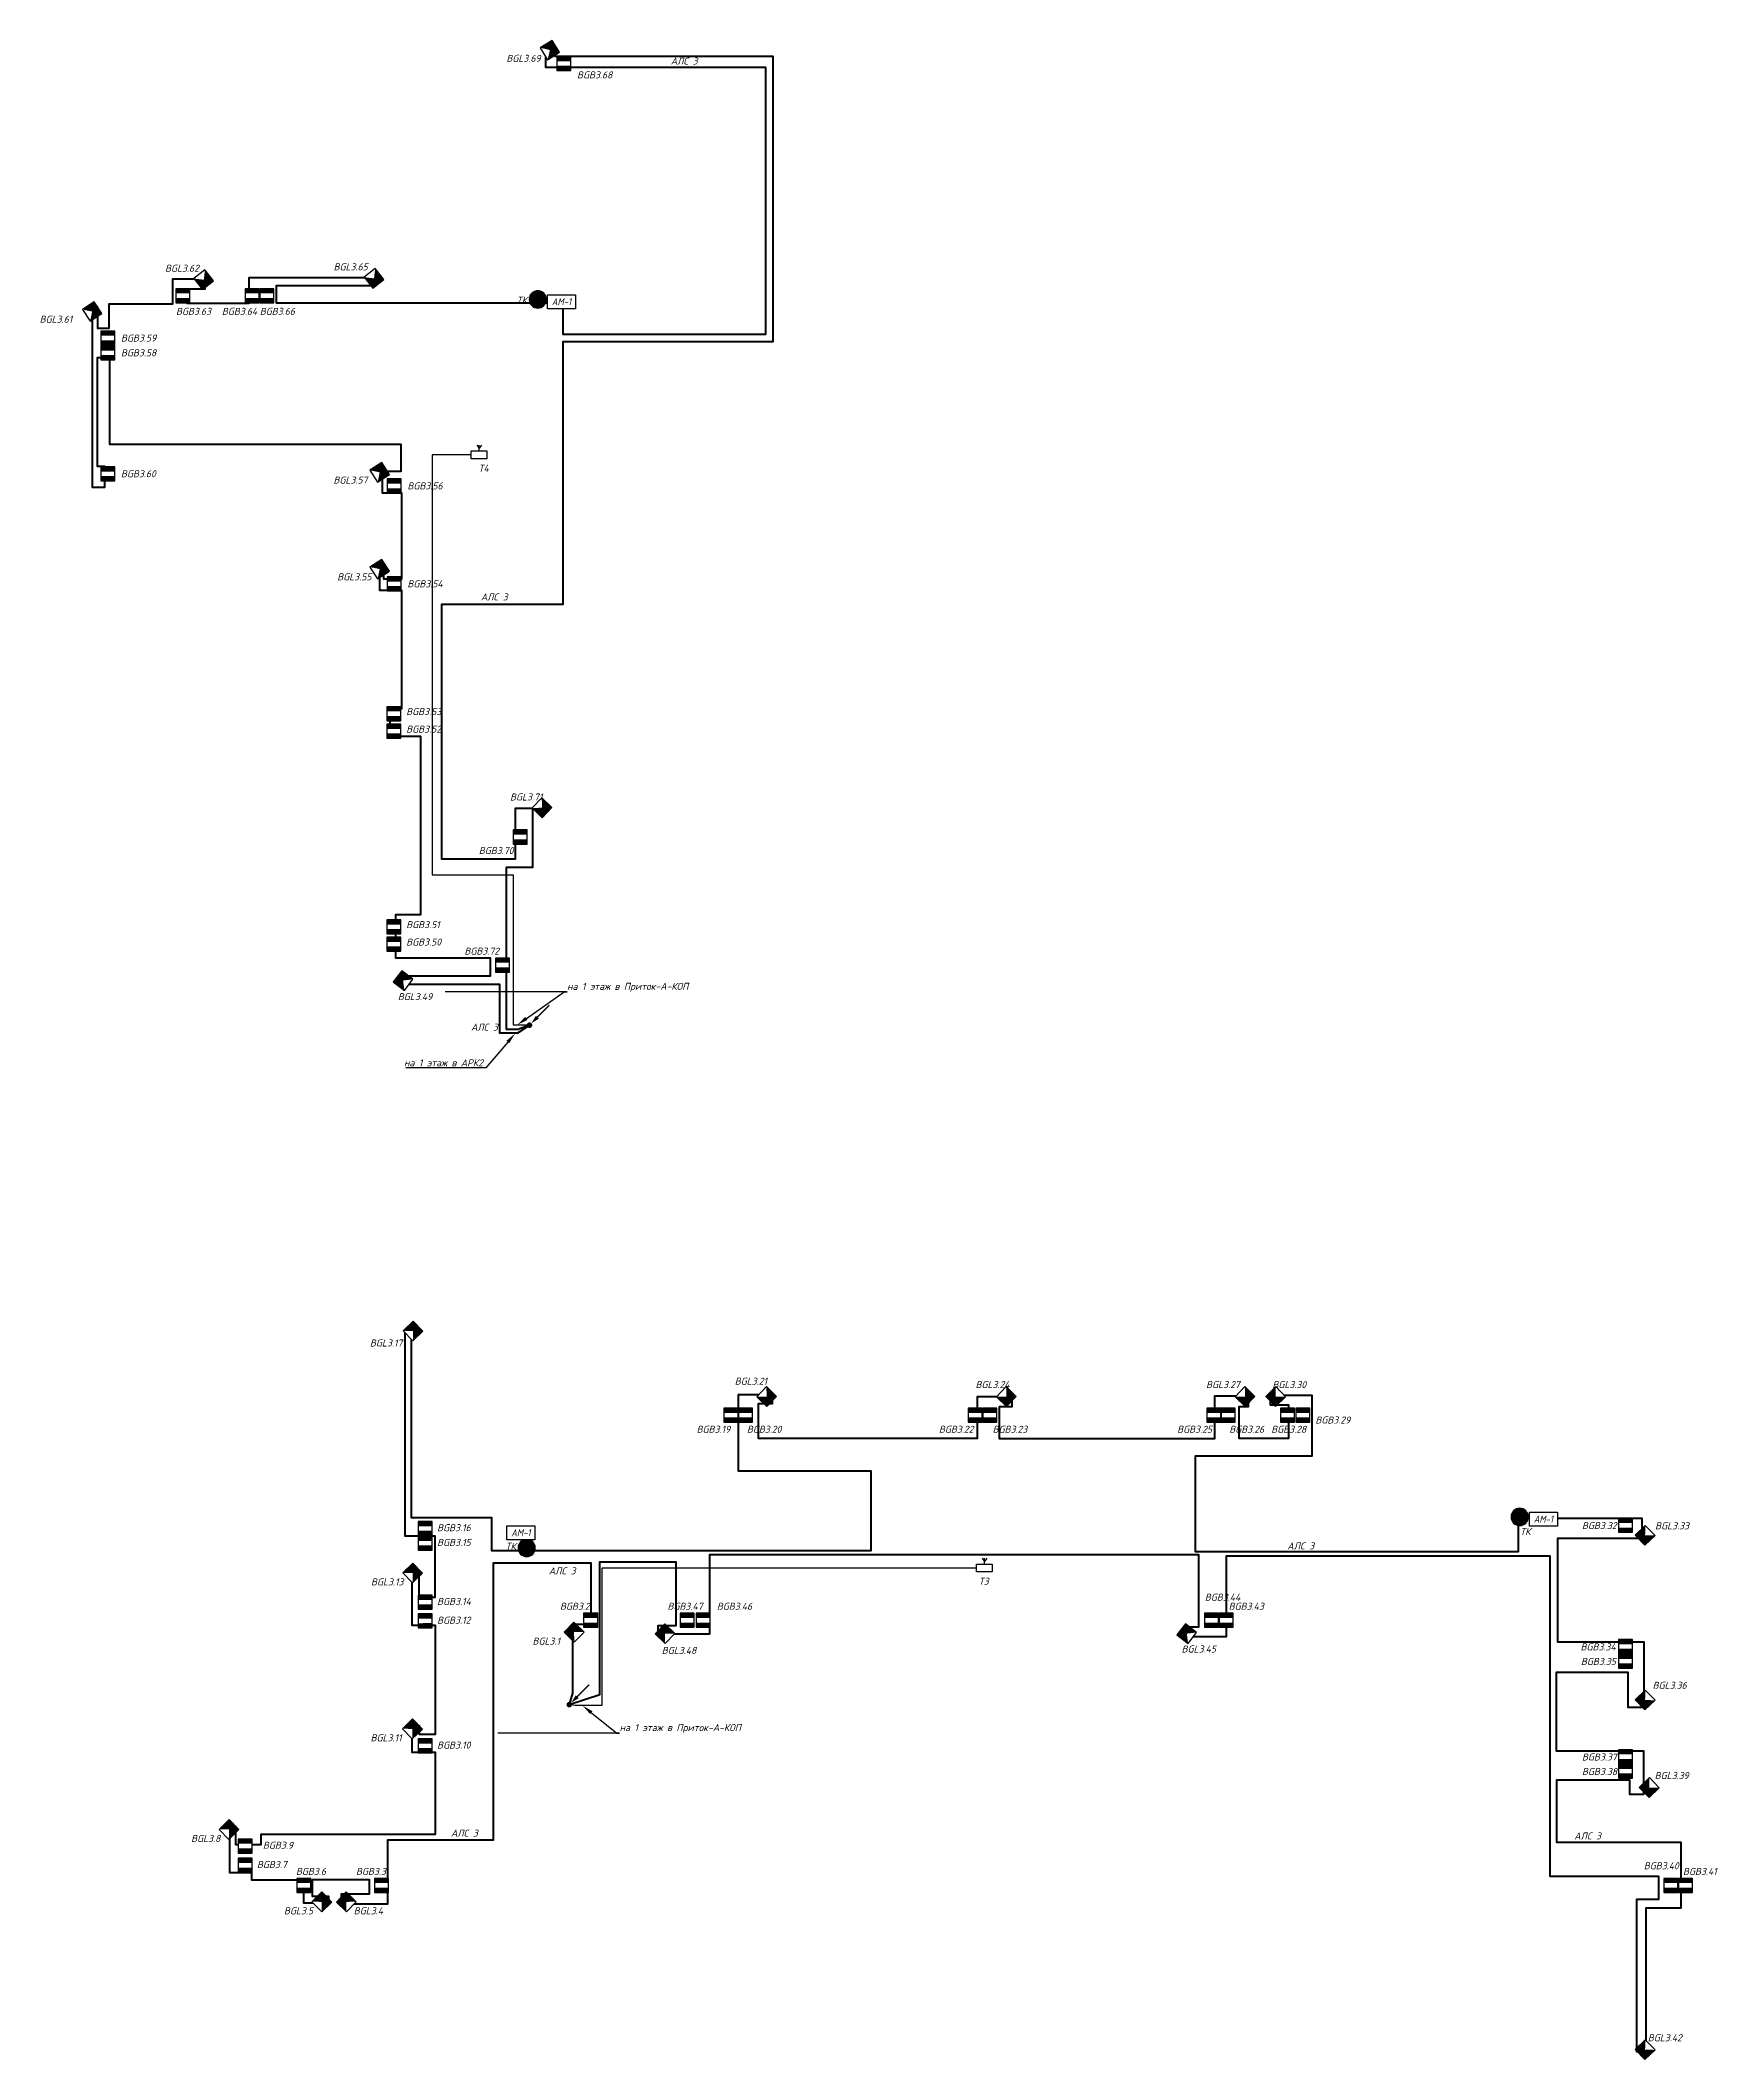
# Model space of a CAD drawing. Extents: x -72636 to 8142370, y -29900 to 852868.
# Drawn here: x 249711 to 309478, y 329819 to 401787 of the extents above; entities that cross this region are included whole.
import ezdxf
from ezdxf import colors
from ezdxf.entities.mleader import LeaderData, LeaderLine
from ezdxf.enums import TextEntityAlignment as Align
from ezdxf.math import Vec2, Vec3

# ---------------------------------------------------------------- set-up
doc = ezdxf.new("R2010")
doc.units = 0
doc.header["$LTSCALE"] = 100
doc.header["$PDMODE"] = 1
doc.header["$PDSIZE"] = 200
for name, color, linetype in [('!!ВОК', 30, 'Continuous'), ('003_ОС', 170, 'Continuous'), ('ODG - ПС', 1, 'Continuous'), ('ODG - Текст', 7, 'Continuous'), ('RC-Позиционные_обозначения', 7, 'Continuous')]:
    doc.layers.add(name, color=color, linetype=linetype)
doc.layers.add('ODG - СОТС', color=7, linetype='Continuous', true_color=0xff5800)
for name, color, linetype, lineweight in [('RC-Извещатели_охранные', 5, 'Continuous', 30), ('RC-Прочее_оборудование', 1, 'Continuous', 30), ('АП_АСУ_ОсновнаяТолстая', 7, 'Continuous', 30), ('Кабельные стояки', 7, 'Continuous', 25), ('текст', 7, 'Continuous', 13)]:
    doc.layers.add(name, color=color, linetype=linetype, lineweight=lineweight)
doc.styles.add('ISOCPEUR', font='isocpeui.ttf', dxfattribs={"height": 250})
doc.linetypes.add('ограждение1', pattern='A,0.25,-0.1,[133,ltypeshp.shx,S=0.1,R=0,X=-0.1,Y=0],-0.1,1', length=1.45)

msp = doc.modelspace()

# ---------------------------------------------------------------- texts
at = {"color": 7, "lineweight": 30, "ltscale": 100, "char_height": 250, "width": 1074.44, "attachment_point": 1, "style": 'ISOCPEUR'}
for insert in [(272175, 401176), (265405, 382074), (265057, 366742), (294146, 348251), (267827, 347363), (264343, 338019), (304368, 337914)]:
    msp.add_mtext('{\\C256;АЛС 3}', dxfattribs=dict(at, insert=insert))
at = {"layer": 'текст', "color": 7, "char_height": 250, "width": 511.65, "attachment_point": 5, "style": 'ISOCPEUR'}
for s, insert in [('ТК', (266868, 392527)), ('Т4', (265507, 386542)), ('ТК', (302627, 348640)), ('ТК', (266471, 348113)), ('Т3', (283327, 346869))]:
    msp.add_mtext(s, dxfattribs=dict(at, insert=insert))

# ---------------------------------------------------------------- blocks, each defined once
blk = doc.blocks.new('A$C965ac34c')
at = {"layer": '003_ОС', "color": 3, "lineweight": 30, "ltscale": 100}
blk.add_lwpolyline([(0, 284), (560, 284), (560, 0), (0, 0)], close=True, dxfattribs=at)
for points in [[(197, 489), (280, 376)], [(280, 284), (280, 489)], [(363, 489), (280, 376)]]:
    blk.add_lwpolyline(points, dxfattribs=at)
blk = doc.blocks.new('RC-UGO-IOM-02')
at = {"layer": 'RC-Извещатели_охранные'}
blk.add_point((0, 0), dxfattribs=at)
blk.add_wipeout([(2.5, -2.5), (2.5, 2.5), (-2.5, 2.5), (-2.5, -2.5)]).dxf.layer = 'RC-Извещатели_охранные'
blk.add_wipeout([(-2.5, -2.5), (-2.5, 2.5), (2.5, 2.5), (2.5, -2.5)]).dxf.layer = 'RC-Извещатели_охранные'
h = blk.add_hatch(color=256, dxfattribs=at)
h.dxf.hatch_style = 1
h.paths.add_polyline_path([(2.5, 0.8), (2.5, 2.51), (-2.5, 2.5), (-2.5, 0.8)])
h = blk.add_hatch(color=256, dxfattribs=at)
h.dxf.hatch_style = 1
h.paths.add_polyline_path([(2.5, -2.5), (2.5, -0.79), (-2.5, -0.8), (-2.5, -2.5)])
blk.add_lwpolyline([(-2.5, -2.5), (2.5, -2.5), (2.5, 2.5), (-2.5, 2.5)], close=True, dxfattribs=at)
at = {"layer": 'RC-Извещатели_охранные', "style": 'ISOCPEUR'}
blk.add_attdef('PSTN', text='', height=2.5, dxfattribs=at).set_placement((0.98, 2.6), align=Align.BOTTOM_LEFT)
blk = doc.blocks.new('RC-UGO-IOPO-02')
blk.add_wipeout([(2.5, -2.5), (2.5, 2.5), (-2.5, 2.5), (-2.5, -2.5)])
blk.add_wipeout([(-2.5, -2.5), (-2.5, 2.5), (2.5, 2.5), (2.5, -2.5)])
h = blk.add_hatch(color=256)
h.dxf.hatch_style = 1
h.paths.add_polyline_path([(2.5, -2.5), (0, 0), (2.5, 2.5), (-2.5, 2.5), (-2.5, -2.5)])
blk.add_lwpolyline([(-2.5, -2.5), (2.5, -2.5), (2.5, 2.5), (-2.5, 2.5)], close=True)
at = {"style": 'ISOCPEUR'}
blk.add_attdef('PSTN', text='', height=2.5, dxfattribs=at).set_placement((0.98, 2.6), align=Align.BOTTOM_LEFT)
blk = doc.blocks.new('*U34')
at = {"layer": 'ODG - ПС'}
h = blk.add_hatch(color=20, dxfattribs=at)
h.dxf.hatch_style = 1
h.set_gradient(color1=(255, 88, 0), color2=(255, 96, 10), one_color=1, tint=0.52, name='CYLINDER')
h.paths.add_polyline_path([(75, 0, 1), (-75, 0, 1)])
at = {"layer": 'ODG - СОТС', "lineweight": 30}
h = blk.add_hatch(color=7, dxfattribs=at)
h.dxf.hatch_style = 1
h.set_gradient(color1=(255, 255, 255), one_color=1, tint=1, name='INVCYLINDER')
h.paths.add_polyline_path([(-150, 0, 1), (150, 0, 1)])
h.paths.add_polyline_path([(75, 0, -1), (-75, 0, -1)], flags=16)
for radius in [150, 75]:
    blk.add_circle((0, 0), radius, dxfattribs=at)
at = {"layer": 'ODG - Текст', "style": 'ISOCPEUR', "oblique": 15, "width": 0.8}
blk.add_attdef('НОМЕР', text='', height=250, dxfattribs=at).set_placement((0, 325), align=Align.MIDDLE_CENTER)
blk = doc.blocks.new('RC-UGO-AM-01')
blk.add_wipeout([(-4.99, 2.5), (4.99, 2.5), (4.99, -2.5), (-4.99, -2.49)])
blk.add_point((0, 0))
blk.add_wipeout([(4.99, 2.5), (4.99, -2.5), (-4.99, -2.5), (-4.99, 2.5)])
blk.add_wipeout([(-4.99, -2.5), (-4.99, 2.5), (4.99, 2.5), (4.99, -2.5)])
blk.add_lwpolyline([(-4.99, 2.5), (4.99, 2.5), (4.99, -2.5), (-4.99, -2.5), (-4.99, 2.5)], close=True)
blk.add_lwpolyline([(-4.99, 2.5), (-4.99, 2.5)])
blk.add_lwpolyline([(-4.99, 2.5), (-4.99, 2.5)])
at = {"ltscale": 100, "style": 'ISOCPEUR', "width": 0.9}
blk.add_text('АМ-1', height=2.5, dxfattribs=at).set_placement((0, 0), align=Align.MIDDLE)
at = {"style": 'ISOCPEUR'}
blk.add_attdef('PSTN', text='', height=2.5, dxfattribs=at).set_placement((2.32, 2.4), align=Align.BOTTOM_LEFT)
blk = doc.blocks.new('*U65')
blk.add_hatch(color=256).paths.add_polyline_path([(-0.71, -0.71, 1), (0.71, 0.71, 1)])
at = {"const_width": 0.5}
blk.add_lwpolyline([(2.83, 2.83), (7.07, 7.07)], dxfattribs=at)
blk.add_lwpolyline([(0.71, 0.71, 0, 1.5, 0), (2.83, 2.83, 2, 2, 0)], format="xyseb")

# ---------------------------------------------------------------- linework, layer by layer
at = {"layer": '!!ВОК', "color": 6, "linetype": 'ограждение1', "lineweight": 50, "ltscale": 500}
msp.add_lwpolyline([(267140, 366688), (266725, 366530), (266326, 366530), (266326, 372316), (267258, 372316), (267258, 374414), (266625, 374414), (266625, 372602), (264022, 372602), (264022, 381694), (268339, 381694), (268339, 391058), (275818, 391058), (275818, 401210), (268053, 401210), (268053, 401436), (267706, 401436), (267706, 400827), (275549, 400827), (275549, 391307), (268339, 391307), (268339, 392420), (258121, 392420), (258121, 393052), (261668, 393052), (261668, 393321), (257136, 393321), (257136, 392412), (254941, 392412), (254941, 392930), (255581, 392930), (255581, 393277), (254415, 393277), (254415, 392385), (252145, 392385), (252145, 391512), (251762, 391512), (251762, 392279), (251550, 392279), (251550, 390413), (251550, 385868), (252004, 385868), (252004, 386605), (251744, 386605), (251744, 390488), (252171, 390488), (252171, 387397), (262559, 387397), (262559, 386424), (261895, 386424), (261895, 385660), (262576, 385660), (262576, 382586), (261954, 382586), (261954, 383099), (261790, 383099), (261790, 382194), (262584, 382194), (262584, 377964), (262168, 377964), (262168, 376983), (263253, 376983), (263253, 370622), (262365, 370622), (262365, 369088), (265736, 369088), (265736, 368437), (262528, 368437), (262528, 368145), (266072, 368145), (266072, 366414), (266728, 366414)], close=True, dxfattribs=at)
msp.add_lwpolyline([(268559, 342471), (269652, 342832), (269652, 347564), (272349, 347564), (272349, 345282), (271719, 345282), (271719, 344993), (273568, 344993), (273568, 347823), (290980, 347823), (290980, 345237), (290452, 345237), (290452, 344899), (291980, 344899), (291980, 347769), (303499, 347769), (303499, 336362), (307374, 336362), (307374, 335527), (306588, 335527), (306588, 330106), (306931, 330106), (306931, 335228), (308175, 335228), (308175, 337552), (303753, 337552), (303753, 339796), (306333, 339796), (306333, 339277), (306851, 339277), (306851, 340809), (303738, 340809), (303738, 343629), (306278, 343629), (306278, 342379), (306866, 342379), (306866, 344696), (303787, 344696), (303787, 348398), (306787, 348398), (306787, 349100), (302367, 349100), (302367, 347915), (290874, 347915), (290874, 351337), (295026, 351337), (295026, 353487), (293530, 353487), (293530, 353154), (294185, 353154), (294185, 351957), (292424, 351957), (292424, 353092), (292757, 353092), (292757, 353462), (291550, 353462), (291550, 351950), (283891, 351950), (283891, 353096), (284337, 353096), (284337, 353436), (283094, 353436), (283094, 351955), (275296, 351955), (275296, 353203), (275797, 353203), (275797, 353517), (274580, 353517), (274580, 350809), (279308, 350809), (279308, 347950), (265801, 347950), (265801, 349124), (262940, 349124), (262940, 355759), (262695, 355759), (262695, 348488), (263767, 348488), (263767, 346284), (263208, 346284), (263208, 347266), (262945, 347266), (262945, 345301), (263773, 345301), (263773, 341411), (263220, 341411), (263220, 341720), (262943, 341720), (262943, 340772), (263781, 340772), (263781, 337844), (257570, 337844), (257570, 337474), (256673, 337474), (256673, 338122), (256445, 338122), (256445, 336485), (257232, 336485), (257232, 336225), (259085, 336225), (259085, 335401), (259993, 335401), (259993, 335629), (259411, 335629), (259411, 336243), (261424, 336243), (261424, 335714), (260431, 335714), (260431, 335374), (262097, 335374), (262097, 337653), (265857, 337653), (265857, 347530), (269323, 347530), (269323, 345331), (268673, 345331), (268673, 342881), (268559, 342471)], dxfattribs=at)
at = {"color": 4, "ltscale": 100}
for points in [[(265062, 387015), (263671, 387015), (263671, 372044), (266561, 372044), (266561, 366697), (267169, 366697)], [(283070, 347338), (269717, 347338), (269717, 342434), (268762, 342434), (268559, 342471)]]:
    msp.add_lwpolyline(points, dxfattribs=at)

# ---------------------------------------------------------------- block references
at = {"color": 5, "lineweight": 30, "xscale": -2.054613688905472, "yscale": 2.054613688905472, "zscale": 2.054613688905472, "rotation": 180}
for p in [(267437, 392555), (302427, 349162), (267039, 348053)]:
    msp.add_blockref('*U34', p, dxfattribs=at)
for p in [(265062, 386873), (283070, 347198)]:
    msp.add_blockref('A$C965ac34c', p)
at = {"layer": 'Кабельные стояки', "color": 5, "xscale": 100, "yscale": 100, "zscale": 100}
for p in [(267140, 366688), (268559, 342471)]:
    msp.add_blockref('*U65', p, dxfattribs=at)

msp.set_redraw_order([(e.dxf.handle, doc.entitydb.next_handle()) for e in msp.query("TEXT MTEXT ATTDEF DIMENSION ARC_DIMENSION")])  # texts and dimensions are drawn at this point

# ---------------------------------------------------------------- leaders
at = {"layer": 'АП_АСУ_ОсновнаяТолстая'}
ml = msp.add_multileader_mtext('Standard', dxfattribs=at)
ml.set_content('на 1 этаж в Приток-А-КОП', color=256, style='ISOCPEUR')
ml.set_leader_properties()
ml.build(insert=Vec2(0, 0))
ml.multileader.update_dxf_attribs({"text_left_attachment_type": 6, "text_right_attachment_type": 6, "dogleg_length": 100, "arrow_head_size": 400})
ctx = ml.context
ctx.base_point, ctx.char_height, ctx.arrow_head_size, ctx.landing_gap_size, ctx.plane_origin = Vec3(268480, 367871, 0), 250, 400, 0, Vec3(277624, 357786, 0)
ctx.left_attachment, ctx.right_attachment = 6, 6
notes = []
notes.append((ctx, [(1, (1, 1, 0), (268380, 367871, 0), (1, 0), 100, [(0, [(266702, 366697, 0)], 0, [])])]))
ctx.mtext.insert, ctx.mtext.width, ctx.mtext.flow_direction = Vec3(268480, 368196, 0), 4570.65, 5
ml = msp.add_multileader_mtext('Standard', dxfattribs=at)
ml.set_content('на 1 этаж в АРК2', color=256, style='ISOCPEUR')
ml.set_leader_properties()
ml.build(insert=Vec2(0, 0))
ml.multileader.update_dxf_attribs({"text_left_attachment_type": 6, "text_right_attachment_type": 6, "dogleg_length": 100, "arrow_head_size": 400})
ctx = ml.context
ctx.base_point, ctx.char_height, ctx.arrow_head_size, ctx.landing_gap_size, ctx.plane_origin = Vec3(262449, 365170, 0), 250, 400, 0, Vec3(272188, 354913, 0)
ctx.left_attachment, ctx.right_attachment, ctx.text_align_type = 6, 6, 2
notes.append((ctx, [(0, (1, 1, 0), (265585, 365170, 0), (-1, 0), 100, [(0, [(266628, 366392, 0)], 0, [])])]))
ctx.mtext.insert, ctx.mtext.width, ctx.mtext.alignment, ctx.mtext.flow_direction = Vec3(265485, 365470, 0), 4570.65, 3, 5
ml = msp.add_multileader_mtext('Standard', dxfattribs=at)
ml.set_content('на 1 этаж в Приток-А-КОП', color=256, style='ISOCPEUR')
ml.set_leader_properties()
ml.build(insert=Vec2(0, 0))
ml.multileader.update_dxf_attribs({"text_left_attachment_type": 6, "text_right_attachment_type": 6, "dogleg_length": 100, "arrow_head_size": 400})
ctx = ml.context
ctx.base_point, ctx.char_height, ctx.arrow_head_size, ctx.landing_gap_size, ctx.plane_origin = Vec3(270353, 341453, 0), 250, 400, 0, Vec3(279497, 334178, 0)
ctx.left_attachment, ctx.right_attachment = 6, 6
notes.append((ctx, [(1, (1, 1, 0), (270253, 341453, 0), (1, 0), 100, [(0, [(269033, 342434, 0)], 0, [])])]))
ctx.mtext.insert, ctx.mtext.width, ctx.mtext.flow_direction = Vec3(270353, 341778, 0), 4570.65, 5
for ctx, leaders in notes:
    for number, flags, end, landing, length, lines in leaders:
        leader = LeaderData()
        leader.index, (leader.has_last_leader_line, leader.has_dogleg_vector, leader.attachment_direction) = number, flags
        leader.last_leader_point, leader.dogleg_vector, leader.dogleg_length = Vec3(end), Vec3(landing), length
        for number, points, colour, breaks in lines:
            line = LeaderLine()
            line.index, line.vertices, line.color, line.breaks = number, Vec3.list(points), colors.encode_raw_color(colour), breaks
            leader.lines.append(line)
        ctx.leaders.append(leader)

# ---------------------------------------------------------------- next in the draw order: block references
at = {"layer": 'RC-Извещатели_охранные', "color": 1, "lineweight": 30, "ltscale": 30}
ref = msp.add_blockref('RC-UGO-IOM-02', (268367, 400965), dxfattribs=dict(at, xscale=100, yscale=100, zscale=100))
ref.add_attrib('PSTN', 'BGB3.68', (268836, 400430), dxfattribs={"layer": 'RC-Позиционные_обозначения', "height": 250, "style": 'ISOCPEUR'})
at = {"layer": 'RC-Извещатели_охранные', "lineweight": 30, "ltscale": 30}
ref = msp.add_blockref('RC-UGO-IOPO-02', (261599, 393305), dxfattribs=dict(at, xscale=100.0000000000001, yscale=100.0000000000001, zscale=100.0000000000001, rotation=128.3801559069718))
ref.add_attrib('PSTN', 'BGL3.65', dxfattribs={"layer": 'RC-Позиционные_обозначения', "height": 250, "style": 'ISOCPEUR'}).set_placement((260768, 393515), align=Align.BOTTOM_CENTER)
at = {"layer": 'RC-Извещатели_охранные', "color": 1, "lineweight": 30, "ltscale": 30}
ref = msp.add_blockref('RC-UGO-IOM-02', (254792, 392687), dxfattribs=dict(at, xscale=100, yscale=100, zscale=100))
ref.add_attrib('PSTN', 'BGB3.63', (254544, 392004), dxfattribs={"layer": 'RC-Позиционные_обозначения', "height": 250, "style": 'ISOCPEUR'})
ref = msp.add_blockref('RC-UGO-IOM-02', (257255, 392687), dxfattribs=dict(at, xscale=100, yscale=100, zscale=100))
ref.add_attrib('PSTN', 'BGB3.64', (256178, 392004), dxfattribs={"layer": 'RC-Позиционные_обозначения', "height": 250, "style": 'ISOCPEUR'})
ref = msp.add_blockref('RC-UGO-IOM-02', (252115, 391177), dxfattribs=dict(at, xscale=100, yscale=100, zscale=100))
ref.add_attrib('PSTN', 'BGB3.59', (252583, 391053), dxfattribs={"layer": 'RC-Позиционные_обозначения', "height": 250, "style": 'ISOCPEUR'})
ref = msp.add_blockref('RC-UGO-IOM-02', (252115, 386341), dxfattribs=dict(at, xscale=100, yscale=100, zscale=100))
ref.add_attrib('PSTN', 'BGB3.60', (252583, 386217), dxfattribs={"layer": 'RC-Позиционные_обозначения', "height": 250, "style": 'ISOCPEUR'})
ref = msp.add_blockref('RC-UGO-IOM-02', (262321, 385905), dxfattribs=dict(at, xscale=100, yscale=100, zscale=100))
ref.add_attrib('PSTN', 'BGB3.56', (262790, 385782), dxfattribs={"layer": 'RC-Позиционные_обозначения', "height": 250, "style": 'ISOCPEUR'})
ref = msp.add_blockref('RC-UGO-IOM-02', (262321, 382417), dxfattribs=dict(at, xscale=100, yscale=100, zscale=100))
ref.add_attrib('PSTN', 'BGB3.54', (262790, 382293), dxfattribs={"layer": 'RC-Позиционные_обозначения', "height": 250, "style": 'ISOCPEUR'})
ref = msp.add_blockref('RC-UGO-IOM-02', (262303, 377164), dxfattribs=dict(at, xscale=100, yscale=100, zscale=100))
ref.add_attrib('PSTN', 'BGB3.52', (262748, 377114), dxfattribs={"layer": 'RC-Позиционные_обозначения', "height": 250, "style": 'ISOCPEUR'})
at = {"layer": 'RC-Извещатели_охранные', "lineweight": 30, "ltscale": 30}
ref = msp.add_blockref('RC-UGO-IOPO-02', (267587, 374436), dxfattribs=dict(at, xscale=-100, yscale=100, zscale=100, rotation=315.9947939755152))
ref.add_attrib('PSTN', 'BGL3.71', dxfattribs={"layer": 'RC-Позиционные_обозначения', "height": 250, "style": 'ISOCPEUR'}).set_placement((267025, 374620), align=Align.BOTTOM_CENTER)
at = {"layer": 'RC-Извещатели_охранные', "color": 1, "lineweight": 30, "ltscale": 30}
ref = msp.add_blockref('RC-UGO-IOM-02', (266804, 373394), dxfattribs=dict(at, xscale=100, yscale=100, zscale=100))
ref.add_attrib('PSTN', 'BGB3.70', (265334, 372786), dxfattribs={"layer": 'RC-Позиционные_обозначения', "height": 250, "style": 'ISOCPEUR'})
ref = msp.add_blockref('RC-UGO-IOM-02', (262303, 369576), dxfattribs=dict(at, xscale=100, yscale=100, zscale=100))
ref.add_attrib('PSTN', 'BGB3.50', (262748, 369526), dxfattribs={"layer": 'RC-Позиционные_обозначения', "height": 250, "style": 'ISOCPEUR'})
ref = msp.add_blockref('RC-UGO-IOM-02', (266176, 368830), dxfattribs=dict(at, xscale=100, yscale=100, zscale=100))
ref.add_attrib('PSTN', 'BGB3.72', (264821, 369202), dxfattribs={"layer": 'RC-Позиционные_обозначения', "height": 250, "style": 'ISOCPEUR'})
at = {"layer": 'RC-Извещатели_охранные', "lineweight": 30, "ltscale": 30}
ref = msp.add_blockref('RC-UGO-IOPO-02', (262636, 368278), dxfattribs=dict(at, xscale=100.0000000000001, yscale=100.0000000000001, zscale=100.0000000000001, rotation=322.4839867541859))
ref.add_attrib('PSTN', 'BGL3.49', dxfattribs={"layer": 'RC-Позиционные_обозначения', "height": 250, "style": 'ISOCPEUR'}).set_placement((263062, 367504), align=Align.BOTTOM_CENTER)
ref = msp.add_blockref('RC-UGO-IOPO-02', (262991, 355789), dxfattribs=dict(at, xscale=-100, yscale=100, zscale=100, rotation=44.21171226269389))
ref.add_attrib('PSTN', 'BGL3.17', dxfattribs={"layer": 'RC-Позиционные_обозначения', "height": 250, "style": 'ISOCPEUR'}).set_placement((262032, 355160), align=Align.BOTTOM_CENTER)
at = {"layer": 'RC-Извещатели_охранные', "color": 1, "lineweight": 30, "ltscale": 30}
ref = msp.add_blockref('RC-UGO-IOM-02', (274839, 352788), dxfattribs=dict(at, xscale=100, yscale=100, zscale=100))
ref.add_attrib('PSTN', 'BGB3.20', (274886, 352159), dxfattribs={"layer": 'RC-Позиционные_обозначения', "height": 250, "style": 'ISOCPEUR'})
ref = msp.add_blockref('RC-UGO-IOM-02', (283018, 352788), dxfattribs=dict(at, xscale=100, yscale=100, zscale=100))
ref.add_attrib('PSTN', 'BGB3.22', (281729, 352159), dxfattribs={"layer": 'RC-Позиционные_обозначения', "height": 250, "style": 'ISOCPEUR'})
ref = msp.add_blockref('RC-UGO-IOM-02', (291522, 352788), dxfattribs=dict(at, xscale=100, yscale=100, zscale=100))
ref.add_attrib('PSTN', 'BGB3.25', (290221, 352159), dxfattribs={"layer": 'RC-Позиционные_обозначения', "height": 250, "style": 'ISOCPEUR'})
ref = msp.add_blockref('RC-UGO-IOM-02', (306197, 348862), dxfattribs=dict(at, xscale=100, yscale=100, zscale=100))
ref.add_attrib('PSTN', 'BGB3.32', (304644, 348726), dxfattribs={"layer": 'RC-Позиционные_обозначения', "height": 250, "style": 'ISOCPEUR'})
ref = msp.add_blockref('RC-UGO-IOM-02', (263427, 348227), dxfattribs=dict(at, xscale=100, yscale=100, zscale=100))
ref.add_attrib('PSTN', 'BGB3.15', (263850, 348128), dxfattribs={"layer": 'RC-Позиционные_обозначения', "height": 250, "style": 'ISOCPEUR'})
ref = msp.add_blockref('RC-UGO-IOM-02', (291446, 345477), dxfattribs=dict(at, xscale=100, yscale=100, zscale=100))
ref.add_attrib('PSTN', 'BGB3.44', (291206, 346173), dxfattribs={"layer": 'RC-Позиционные_обозначения', "height": 250, "style": 'ISOCPEUR'})
ref = msp.add_blockref('RC-UGO-IOM-02', (263427, 345454), dxfattribs=dict(at, xscale=100, yscale=100, zscale=100))
ref.add_attrib('PSTN', 'BGB3.12', (263850, 345355), dxfattribs={"layer": 'RC-Позиционные_обозначения', "height": 250, "style": 'ISOCPEUR'})
ref = msp.add_blockref('RC-UGO-IOM-02', (269320, 345477), dxfattribs=dict(at, xscale=100, yscale=100, zscale=100))
ref.add_attrib('PSTN', 'BGB3.2', (268226, 345850), dxfattribs={"layer": 'RC-Позиционные_обозначения', "height": 250, "style": 'ISOCPEUR'})
ref = msp.add_blockref('RC-UGO-IOM-02', (272758, 345477), dxfattribs=dict(at, xscale=100, yscale=100, zscale=100))
ref.add_attrib('PSTN', 'BGB3.47', (272058, 345850), dxfattribs={"layer": 'RC-Позиционные_обозначения', "height": 250, "style": 'ISOCPEUR'})
ref = msp.add_blockref('RC-UGO-IOM-02', (306197, 344540), dxfattribs=dict(at, xscale=100, yscale=100, zscale=100))
ref.add_attrib('PSTN', 'BGB3.34', (304595, 344403), dxfattribs={"layer": 'RC-Позиционные_обозначения', "height": 250, "style": 'ISOCPEUR'})
at = {"layer": 'RC-Извещатели_охранные', "lineweight": 30, "ltscale": 30}
ref = msp.add_blockref('RC-UGO-IOPO-02', (306896, 342633), dxfattribs=dict(at, xscale=100.0000000000001, yscale=100.0000000000001, zscale=100.0000000000001, rotation=44.05128327787124))
ref.add_attrib('PSTN', 'BGL3.36', dxfattribs={"layer": 'RC-Позиционные_обозначения', "height": 250, "style": 'ISOCPEUR'}).set_placement((307769, 342959), align=Align.BOTTOM_CENTER)
at = {"layer": 'RC-Извещатели_охранные', "color": 1, "lineweight": 30, "ltscale": 30}
ref = msp.add_blockref('RC-UGO-IOM-02', (263427, 341002), dxfattribs=dict(at, xscale=100, yscale=100, zscale=100))
ref.add_attrib('PSTN', 'BGB3.10', (263850, 340904), dxfattribs={"layer": 'RC-Позиционные_обозначения', "height": 250, "style": 'ISOCPEUR'})
ref = msp.add_blockref('RC-UGO-IOM-02', (306197, 340615), dxfattribs=dict(at, xscale=100, yscale=100, zscale=100))
ref.add_attrib('PSTN', 'BGB3.37', (304645, 340479), dxfattribs={"layer": 'RC-Позиционные_обозначения', "height": 250, "style": 'ISOCPEUR'})
ref = msp.add_blockref('RC-UGO-IOM-02', (307810, 336029), dxfattribs=dict(at, xscale=100, yscale=100, zscale=100))
ref.add_attrib('PSTN', 'BGB3.40', (306848, 336603), dxfattribs={"layer": 'RC-Позиционные_обозначения', "height": 250, "style": 'ISOCPEUR'})
ref = msp.add_blockref('RC-UGO-IOM-02', (259097, 336029), dxfattribs=dict(at, xscale=100, yscale=100, zscale=100))
ref.add_attrib('PSTN', 'BGB3.6', (258817, 336402), dxfattribs={"layer": 'RC-Позиционные_обозначения', "height": 250, "style": 'ISOCPEUR'})
ref = msp.add_blockref('RC-UGO-IOM-02', (261866, 336029), dxfattribs=dict(at, xscale=100, yscale=100, zscale=100))
ref.add_attrib('PSTN', 'BGB3.3', (260957, 336402), dxfattribs={"layer": 'RC-Позиционные_обозначения', "height": 250, "style": 'ISOCPEUR'})
at = {"layer": 'RC-Извещатели_охранные', "lineweight": 30, "ltscale": 30}
ref = msp.add_blockref('RC-UGO-IOPO-02', (306896, 330172), dxfattribs=dict(at, xscale=100.0000000000001, yscale=100.0000000000001, zscale=100.0000000000001, rotation=44.05128327787124))
ref.add_attrib('PSTN', 'BGL3.42', dxfattribs={"layer": 'RC-Позиционные_обозначения', "height": 250, "style": 'ISOCPEUR'}).set_placement((307598, 330398), align=Align.BOTTOM_CENTER)
at = {"layer": 'RC-Прочее_оборудование', "lineweight": 30, "ltscale": 30, "xscale": 100, "yscale": 100, "zscale": 100}
for p in [(268282, 392473), (303271, 349081), (266833, 348598)]:
    msp.add_blockref('RC-UGO-AM-01', p, dxfattribs=at)

# ---------------------------------------------------------------- next in the draw order: block references
at = {"layer": 'RC-Извещатели_охранные', "lineweight": 30, "ltscale": 30}
ref = msp.add_blockref('RC-UGO-IOPO-02', (267868, 401443), dxfattribs=dict(at, xscale=100.0000000000001, yscale=100.0000000000001, zscale=100.0000000000001, rotation=211.6653352856133))
ref.add_attrib('PSTN', 'BGL3.69', dxfattribs={"layer": 'RC-Позиционные_обозначения', "height": 250, "style": 'ISOCPEUR'}).set_placement((266927, 400946), align=Align.BOTTOM_CENTER)
ref = msp.add_blockref('RC-UGO-IOPO-02', (255534, 393256), dxfattribs=dict(at, xscale=100.0000000000001, yscale=100.0000000000001, zscale=100.0000000000001, rotation=128.3801559069718))
ref.add_attrib('PSTN', 'BGL3.62', dxfattribs={"layer": 'RC-Позиционные_обозначения', "height": 250, "style": 'ISOCPEUR'}).set_placement((254756, 393465), align=Align.BOTTOM_CENTER)
ref = msp.add_blockref('RC-UGO-IOPO-02', (251553, 392122), dxfattribs=dict(at, xscale=100.0000000000001, yscale=100.0000000000001, zscale=100.0000000000001, rotation=213.182182145699))
ref.add_attrib('PSTN', 'BGL3.61', dxfattribs={"layer": 'RC-Позиционные_обозначения', "height": 250, "style": 'ISOCPEUR'}).set_placement((250265, 391648), align=Align.BOTTOM_CENTER)
at = {"layer": 'RC-Извещатели_охранные', "color": 1, "lineweight": 30, "ltscale": 30}
ref = msp.add_blockref('RC-UGO-IOM-02', (257776, 392687), dxfattribs=dict(at, xscale=100, yscale=100, zscale=100))
ref.add_attrib('PSTN', 'BGB3.66', (257528, 392004), dxfattribs={"layer": 'RC-Позиционные_обозначения', "height": 250, "style": 'ISOCPEUR'})
ref = msp.add_blockref('RC-UGO-IOM-02', (252115, 390651), dxfattribs=dict(at, xscale=100, yscale=100, zscale=100))
ref.add_attrib('PSTN', 'BGB3.58', (252583, 390527), dxfattribs={"layer": 'RC-Позиционные_обозначения', "height": 250, "style": 'ISOCPEUR'})
at = {"layer": 'RC-Извещатели_охранные', "lineweight": 30, "ltscale": 30}
ref = msp.add_blockref('RC-UGO-IOPO-02', (261801, 386391), dxfattribs=dict(at, xscale=100.0000000000001, yscale=100.0000000000001, zscale=100.0000000000001, rotation=213.182182145699))
ref.add_attrib('PSTN', 'BGL3.57', dxfattribs={"layer": 'RC-Позиционные_обозначения', "height": 250, "style": 'ISOCPEUR'}).set_placement((260761, 385917), align=Align.BOTTOM_CENTER)
ref = msp.add_blockref('RC-UGO-IOPO-02', (261801, 382943), dxfattribs=dict(at, xscale=100.0000000000001, yscale=100.0000000000001, zscale=100.0000000000001, rotation=213.182182145699))
ref.add_attrib('PSTN', 'BGL3.55', dxfattribs={"layer": 'RC-Позиционные_обозначения', "height": 250, "style": 'ISOCPEUR'}).set_placement((260899, 382469), align=Align.BOTTOM_CENTER)
at = {"layer": 'RC-Извещатели_охранные', "color": 1, "lineweight": 30, "ltscale": 30}
ref = msp.add_blockref('RC-UGO-IOM-02', (262303, 377789), dxfattribs=dict(at, xscale=100, yscale=100, zscale=100))
ref.add_attrib('PSTN', 'BGB3.53', (262748, 377739), dxfattribs={"layer": 'RC-Позиционные_обозначения', "height": 250, "style": 'ISOCPEUR'})
ref = msp.add_blockref('RC-UGO-IOM-02', (262303, 370195), dxfattribs=dict(at, xscale=100, yscale=100, zscale=100))
ref.add_attrib('PSTN', 'BGB3.51', (262748, 370145), dxfattribs={"layer": 'RC-Позиционные_обозначения', "height": 250, "style": 'ISOCPEUR'})
ref = msp.add_blockref('RC-UGO-IOM-02', (274321, 352788), dxfattribs=dict(at, xscale=100, yscale=100, zscale=100))
ref.add_attrib('PSTN', 'BGB3.19', (273094, 352159), dxfattribs={"layer": 'RC-Позиционные_обозначения', "height": 250, "style": 'ISOCPEUR'})
ref = msp.add_blockref('RC-UGO-IOM-02', (283544, 352788), dxfattribs=dict(at, xscale=100, yscale=100, zscale=100))
ref.add_attrib('PSTN', 'BGB3.23', (283644, 352159), dxfattribs={"layer": 'RC-Позиционные_обозначения', "height": 250, "style": 'ISOCPEUR'})
ref = msp.add_blockref('RC-UGO-IOM-02', (292035, 352788), dxfattribs=dict(at, xscale=100, yscale=100, zscale=100))
ref.add_attrib('PSTN', 'BGB3.26', (292077, 352159), dxfattribs={"layer": 'RC-Позиционные_обозначения', "height": 250, "style": 'ISOCPEUR'})
ref = msp.add_blockref('RC-UGO-IOM-02', (263427, 348751), dxfattribs=dict(at, xscale=100, yscale=100, zscale=100))
ref.add_attrib('PSTN', 'BGB3.16', (263850, 348652), dxfattribs={"layer": 'RC-Позиционные_обозначения', "height": 250, "style": 'ISOCPEUR'})
at = {"layer": 'RC-Извещатели_охранные', "lineweight": 30, "ltscale": 30}
ref = msp.add_blockref('RC-UGO-IOPO-02', (306896, 348506), dxfattribs=dict(at, xscale=100.0000000000001, yscale=100.0000000000001, zscale=100.0000000000001, rotation=44.05128327787124))
ref.add_attrib('PSTN', 'BGL3.33', dxfattribs={"layer": 'RC-Позиционные_обозначения', "height": 250, "style": 'ISOCPEUR'}).set_placement((307857, 348645), align=Align.BOTTOM_CENTER)
at = {"layer": 'RC-Извещатели_охранные', "color": 1, "lineweight": 30, "ltscale": 30}
ref = msp.add_blockref('RC-UGO-IOM-02', (263427, 346124), dxfattribs=dict(at, xscale=100, yscale=100, zscale=100))
ref.add_attrib('PSTN', 'BGB3.14', (263850, 346025), dxfattribs={"layer": 'RC-Позиционные_обозначения', "height": 250, "style": 'ISOCPEUR'})
ref = msp.add_blockref('RC-UGO-IOM-02', (273326, 345477), dxfattribs=dict(at, xscale=100, yscale=100, zscale=100))
ref.add_attrib('PSTN', 'BGB3.46', (273816, 345850), dxfattribs={"layer": 'RC-Позиционные_обозначения', "height": 250, "style": 'ISOCPEUR'})
ref = msp.add_blockref('RC-UGO-IOM-02', (291968, 345477), dxfattribs=dict(at, xscale=100, yscale=100, zscale=100))
ref.add_attrib('PSTN', 'BGB3.43', (292054, 345850), dxfattribs={"layer": 'RC-Позиционные_обозначения', "height": 250, "style": 'ISOCPEUR'})
at = {"layer": 'RC-Извещатели_охранные', "lineweight": 30, "ltscale": 30}
ref = msp.add_blockref('RC-UGO-IOPO-02', (268730, 345054), dxfattribs=dict(at, xscale=100, yscale=100, zscale=100, rotation=315.7882877373061))
ref.add_attrib('PSTN', 'BGL3.1', dxfattribs={"layer": 'RC-Позиционные_обозначения', "height": 250, "style": 'ISOCPEUR'}).set_placement((267739, 344535), align=Align.BOTTOM_CENTER)
at = {"layer": 'RC-Извещатели_охранные', "color": 1, "lineweight": 30, "ltscale": 30}
ref = msp.add_blockref('RC-UGO-IOM-02', (306197, 344020), dxfattribs=dict(at, xscale=100, yscale=100, zscale=100))
ref.add_attrib('PSTN', 'BGB3.35', (304607, 343884), dxfattribs={"layer": 'RC-Позиционные_обозначения', "height": 250, "style": 'ISOCPEUR'})
at = {"layer": 'RC-Извещатели_охранные', "lineweight": 30, "ltscale": 30}
ref = msp.add_blockref('RC-UGO-IOPO-02', (262969, 341606), dxfattribs=dict(at, xscale=-100, yscale=100, zscale=100, rotation=44.21171226269389))
ref.add_attrib('PSTN', 'BGL3.11', dxfattribs={"layer": 'RC-Позиционные_обозначения', "height": 250, "style": 'ISOCPEUR'}).set_placement((262030, 341088), align=Align.BOTTOM_CENTER)
at = {"layer": 'RC-Извещатели_охранные', "color": 1, "lineweight": 30, "ltscale": 30}
ref = msp.add_blockref('RC-UGO-IOM-02', (306197, 340098), dxfattribs=dict(at, xscale=100, yscale=100, zscale=100))
ref.add_attrib('PSTN', 'BGB3.38', (304645, 339961), dxfattribs={"layer": 'RC-Позиционные_обозначения', "height": 250, "style": 'ISOCPEUR'})
ref = msp.add_blockref('RC-UGO-IOM-02', (257004, 336744), dxfattribs=dict(at, xscale=100, yscale=100, zscale=100))
ref.add_attrib('PSTN', 'BGB3.7', (257427, 336645), dxfattribs={"layer": 'RC-Позиционные_обозначения', "height": 250, "style": 'ISOCPEUR'})
ref = msp.add_blockref('RC-UGO-IOM-02', (308331, 336029), dxfattribs=dict(at, xscale=100, yscale=100, zscale=100))
ref.add_attrib('PSTN', 'BGB3.41', (308246, 336402), dxfattribs={"layer": 'RC-Позиционные_обозначения', "height": 250, "style": 'ISOCPEUR'})
at = {"layer": 'RC-Извещатели_охранные', "lineweight": 30, "ltscale": 30}
ref = msp.add_blockref('RC-UGO-IOPO-02', (259739, 335441), dxfattribs=dict(at, xscale=-100, yscale=100, zscale=100, rotation=44.21171226269389))
ref.add_attrib('PSTN', 'BGL3.5', dxfattribs={"layer": 'RC-Позиционные_обозначения', "height": 250, "style": 'ISOCPEUR'}).set_placement((258910, 334923), align=Align.BOTTOM_CENTER)

# ---------------------------------------------------------------- next in the draw order: block references
ref = msp.add_blockref('RC-UGO-IOPO-02', (275589, 353452), dxfattribs=dict(at, xscale=-100, yscale=100, zscale=100, rotation=315.9487167221288))
ref.add_attrib('PSTN', 'BGL3.21', dxfattribs={"layer": 'RC-Позиционные_обозначения', "height": 250, "style": 'ISOCPEUR'}).set_placement((275029, 353798), align=Align.BOTTOM_CENTER)
ref = msp.add_blockref('RC-UGO-IOPO-02', (284131, 353452), dxfattribs=dict(at, xscale=-100, yscale=100, zscale=100, rotation=315.9487167221288))
ref.add_attrib('PSTN', 'BGL3.24', dxfattribs={"layer": 'RC-Позиционные_обозначения', "height": 250, "style": 'ISOCPEUR'}).set_placement((283642, 353678), align=Align.BOTTOM_CENTER)
ref = msp.add_blockref('RC-UGO-IOPO-02', (292636, 353452), dxfattribs=dict(at, xscale=-100, yscale=100, zscale=100, rotation=315.9487167221288))
ref.add_attrib('PSTN', 'BGL3.27', dxfattribs={"layer": 'RC-Позиционные_обозначения', "height": 250, "style": 'ISOCPEUR'}).set_placement((291851, 353678), align=Align.BOTTOM_CENTER)
at = {"layer": 'RC-Извещатели_охранные', "color": 1, "lineweight": 30, "ltscale": 30}
ref = msp.add_blockref('RC-UGO-IOM-02', (294154, 352788), dxfattribs=dict(at, xscale=100, yscale=100, zscale=100))
ref.add_attrib('PSTN', 'BGB3.28', (293572, 352159), dxfattribs={"layer": 'RC-Позиционные_обозначения', "height": 250, "style": 'ISOCPEUR'})
at = {"layer": 'RC-Извещатели_охранные', "lineweight": 30, "ltscale": 30}
ref = msp.add_blockref('RC-UGO-IOPO-02', (262978, 347162), dxfattribs=dict(at, xscale=-100, yscale=100, zscale=100, rotation=44.21171226269389))
ref.add_attrib('PSTN', 'BGL3.13', dxfattribs={"layer": 'RC-Позиционные_обозначения', "height": 250, "style": 'ISOCPEUR'}).set_placement((262071, 346644), align=Align.BOTTOM_CENTER)
ref = msp.add_blockref('RC-UGO-IOPO-02', (271967, 344998), dxfattribs=dict(at, xscale=100, yscale=100, zscale=100, rotation=315.7882877373061))
ref.add_attrib('PSTN', 'BGL3.48', dxfattribs={"layer": 'RC-Позиционные_обозначения', "height": 250, "style": 'ISOCPEUR'}).set_placement((272470, 344203), align=Align.BOTTOM_CENTER)
ref = msp.add_blockref('RC-UGO-IOPO-02', (290564, 345000), dxfattribs=dict(at, xscale=100.0000000000001, yscale=100.0000000000001, zscale=100.0000000000001, rotation=322.4839867541859))
ref.add_attrib('PSTN', 'BGL3.45', dxfattribs={"layer": 'RC-Позиционные_обозначения', "height": 250, "style": 'ISOCPEUR'}).set_placement((290991, 344253), align=Align.BOTTOM_CENTER)
ref = msp.add_blockref('RC-UGO-IOPO-02', (307042, 339516), dxfattribs=dict(at, xscale=100.0000000000001, yscale=100.0000000000001, zscale=100.0000000000001, rotation=44.05128327787124))
ref.add_attrib('PSTN', 'BGL3.39', dxfattribs={"layer": 'RC-Позиционные_обозначения', "height": 250, "style": 'ISOCPEUR'}).set_placement((307843, 339742), align=Align.BOTTOM_CENTER)
at = {"layer": 'RC-Извещатели_охранные', "color": 1, "lineweight": 30, "ltscale": 30}
ref = msp.add_blockref('RC-UGO-IOM-02', (257004, 337431), dxfattribs=dict(at, xscale=100, yscale=100, zscale=100))
ref.add_attrib('PSTN', 'BGB3.9', (257640, 337332), dxfattribs={"layer": 'RC-Позиционные_обозначения', "height": 250, "style": 'ISOCPEUR'})
at = {"layer": 'RC-Извещатели_охранные', "lineweight": 30, "ltscale": 30}
ref = msp.add_blockref('RC-UGO-IOPO-02', (260613, 335441), dxfattribs=dict(at, xscale=100, yscale=100, zscale=100, rotation=315.7882877373061))
ref.add_attrib('PSTN', 'BGL3.4', dxfattribs={"layer": 'RC-Позиционные_обозначения', "height": 250, "style": 'ISOCPEUR'}).set_placement((261398, 334923), align=Align.BOTTOM_CENTER)

# ---------------------------------------------------------------- next in the draw order: block references
at = {"layer": 'RC-Извещатели_охранные', "color": 1, "lineweight": 30, "ltscale": 30}
ref = msp.add_blockref('RC-UGO-IOM-02', (294694, 352788), dxfattribs=dict(at, xscale=100, yscale=100, zscale=100))
ref.add_attrib('PSTN', 'BGB3.29', (295146, 352490), dxfattribs={"layer": 'RC-Позиционные_обозначения', "height": 250, "style": 'ISOCPEUR'})
at = {"layer": 'RC-Извещатели_охранные', "lineweight": 30, "ltscale": 30}
ref = msp.add_blockref('RC-UGO-IOPO-02', (256430, 338021), dxfattribs=dict(at, xscale=-100, yscale=100, zscale=100, rotation=44.21171226269389))
ref.add_attrib('PSTN', 'BGL3.8', dxfattribs={"layer": 'RC-Позиционные_обозначения', "height": 250, "style": 'ISOCPEUR'}).set_placement((255604, 337502), align=Align.BOTTOM_CENTER)

# ---------------------------------------------------------------- next in the draw order: block references
ref = msp.add_blockref('RC-UGO-IOPO-02', (293727, 353452), dxfattribs=dict(at, xscale=100.0000000000001, yscale=100.0000000000001, zscale=100.0000000000001, rotation=44.05128327787124))
ref.add_attrib('PSTN', 'BGL3.30', dxfattribs={"layer": 'RC-Позиционные_обозначения', "height": 250, "style": 'ISOCPEUR'}).set_placement((294216, 353678), align=Align.BOTTOM_CENTER)

doc.saveas('drawing.dxf')
